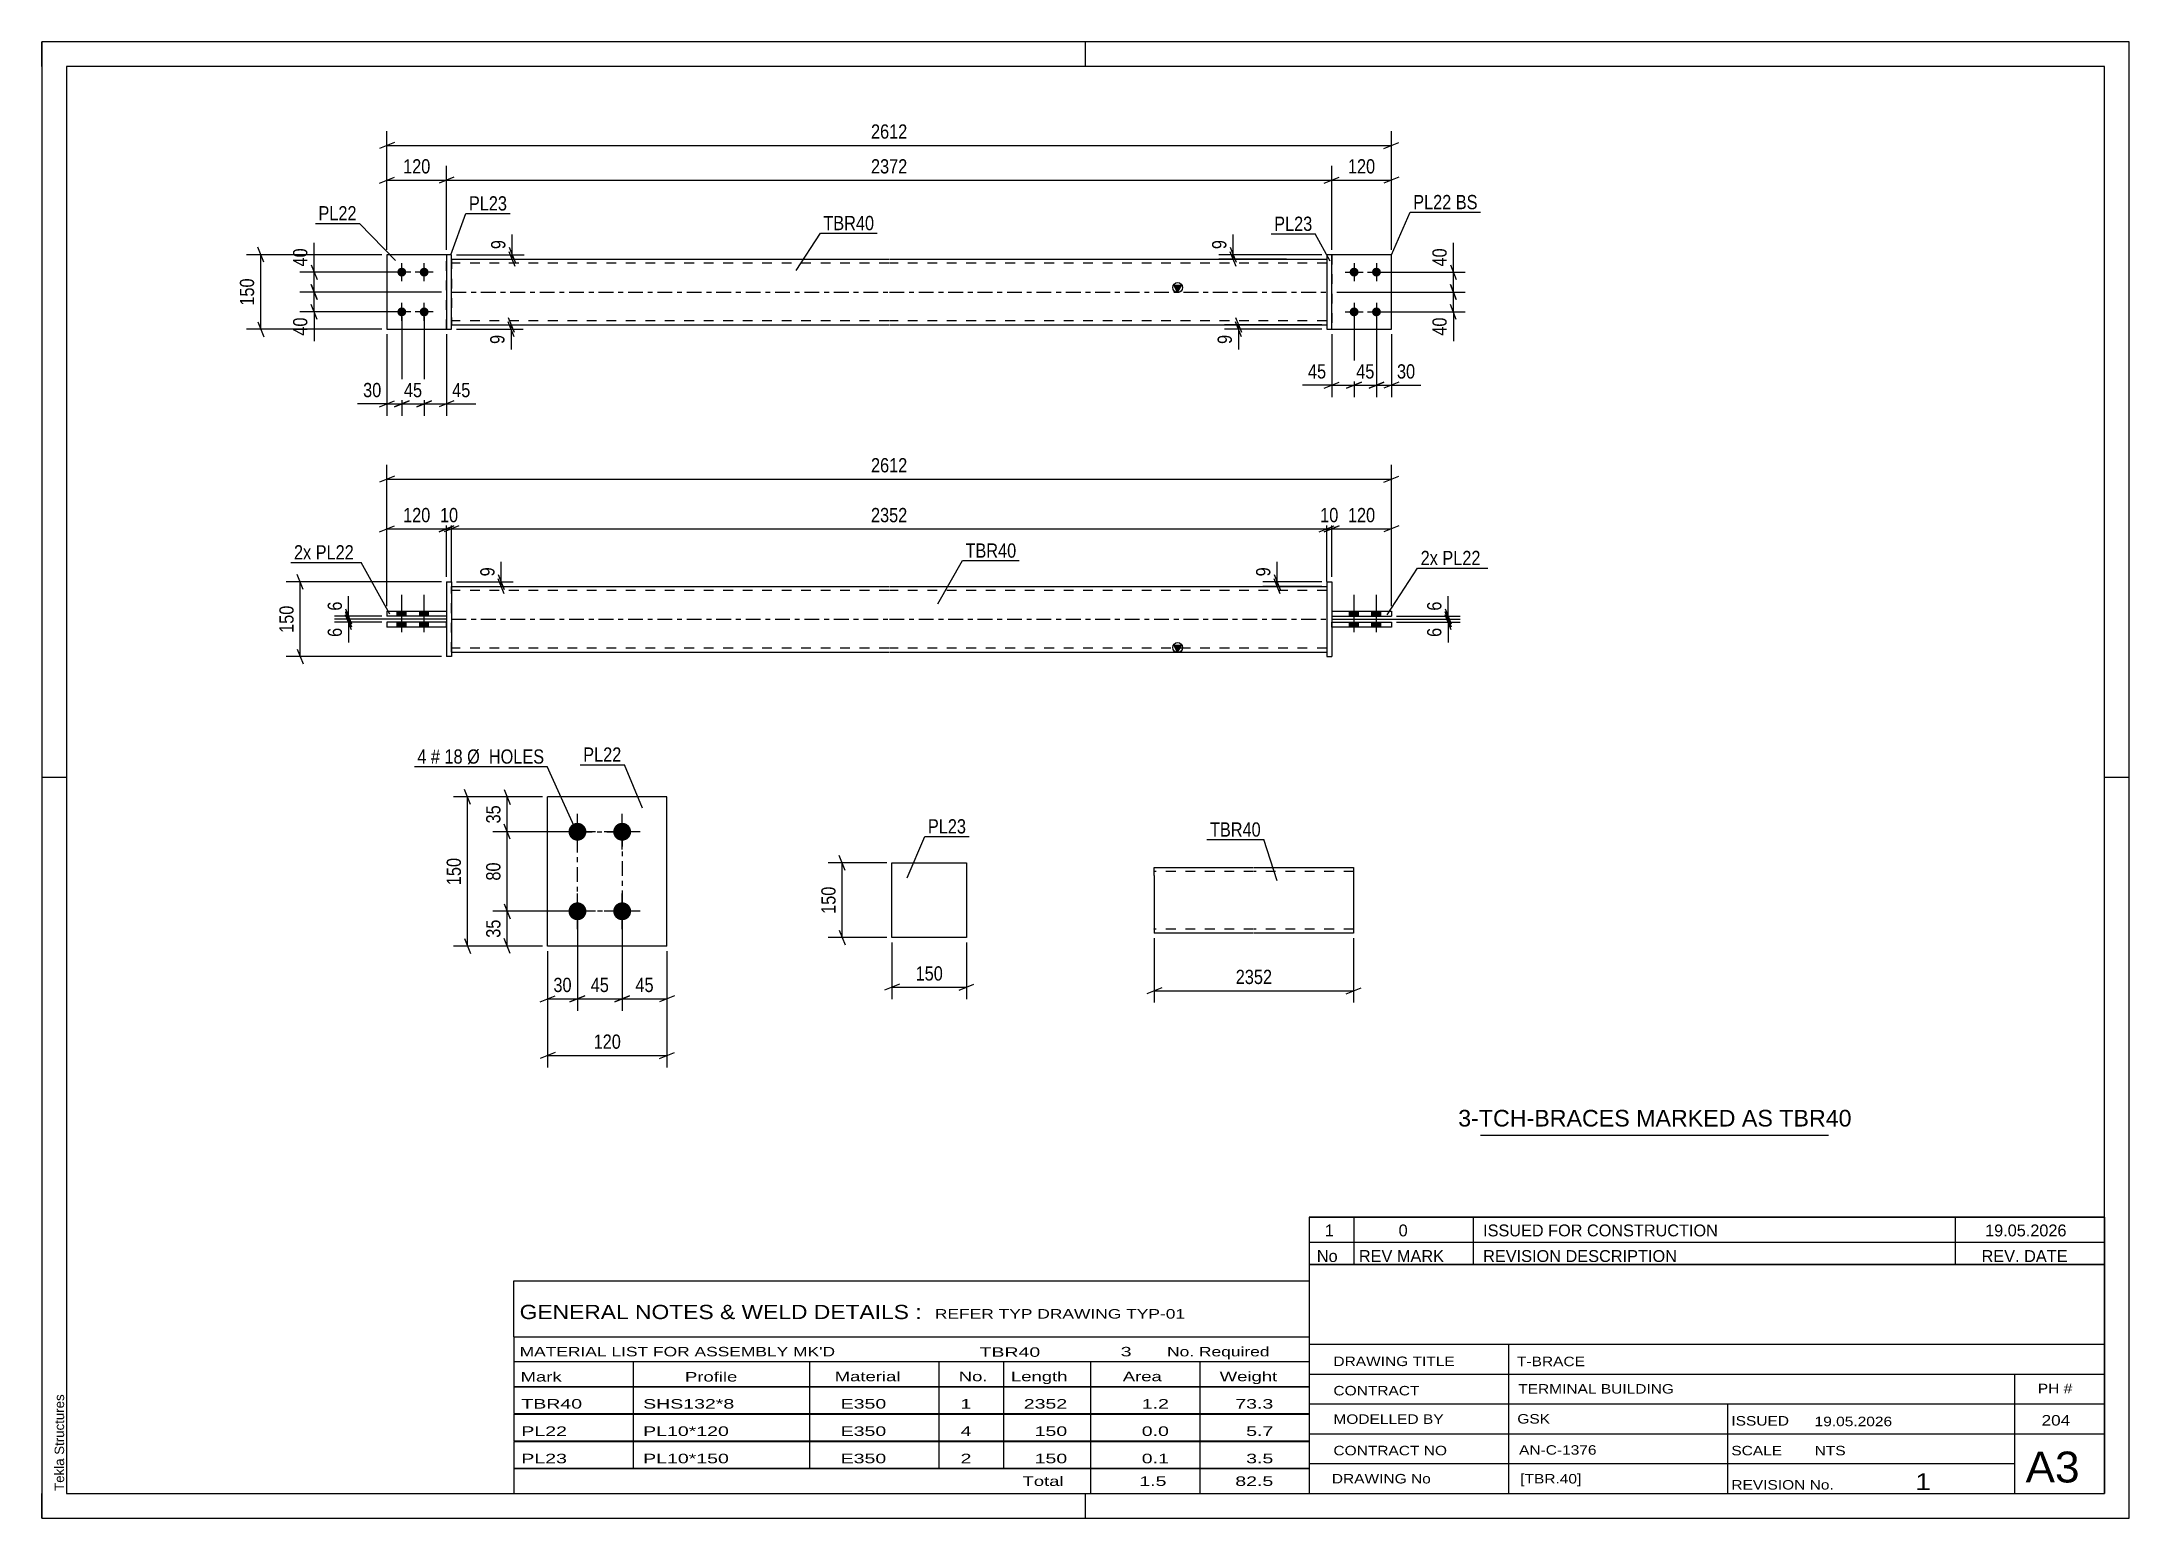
# Paper-space layout 'Layout1' of a CAD drawing. Header units: millimetres. Extents: x 0 to 420, y 0 to 297.
# The model-space entities are those that its viewports show. They can reach past a viewport. Long polylines and large blocks are cut down to what shows.
import ezdxf

# ---------------------------------------------------------------- set-up
doc = ezdxf.new("R2010")
doc.units = ezdxf.units.MM
doc.linetypes.add('DXK_LINE_DOT2', pattern=[3.9198, 1.9599, -1.9599])
doc.linetypes.add('DXK_LINE_DOT3', pattern=[5.9187, 2.979, -0.9799, 0.9799, -0.9799])
doc.layers.add('Viewport layer', color=7, linetype='Continuous', plot=False)
doc.styles.add('Arial', font='arial.ttf', dxfattribs={"height": 0.2})
doc.styles.add('Arial Narrow', font='ARIALN.TTF', dxfattribs={"height": 0.2})

# ---------------------------------------------------------------- blocks, each defined once
blk = doc.blocks.new('Unknown-489683609-1163')
at = {"color": 5, "linetype": 'Continuous'}
for p, q in [((420, 297), (0, 297)), ((0, 297), (0, 0)), ((0, 292), (0, 297)), ((210, 292), (210, 297)), ((420, 0), (420, 297)), ((415, 292), (5, 292)), ((5, 292), (5, 5)), ((415, 5), (415, 292)), ((5, 149), (0, 149)), ((420, 149), (415, 149)), ((0, 0), (0, 5)), ((5, 5), (415, 5)), ((210, 0), (210, 5)), ((0, 0), (420, 0))]:
    blk.add_line(p, q, dxfattribs=at)
at = {"color": 174, "linetype": 'Continuous', "style": 'Arial'}
blk.add_text('Tekla Structures', height=1.9102, rotation=90, dxfattribs=at).set_placement((4.5, 5.5))
blk = doc.blocks.new('Unknown-489683609-3849')
at = {"color": 7, "linetype": 'Continuous'}
for p, q in [((255, 51.05), (255, 5)), ((255, 51.05), (415, 51.05)), ((415, 51), (415, 5)), ((255, 35), (415, 35)), ((295.14, 35), (295.14, 5)), ((255, 29), (415, 29)), ((397, 5.05), (397, 28.9)), ((255, 23), (415, 23)), ((339.14, 23), (339.14, 5)), ((255, 17), (415, 17)), ((255, 11), (397, 11)), ((255, 5), (415, 5))]:
    blk.add_line(p, q, dxfattribs=at)
at = {"color": 7, "style": 'Arial Narrow'}
for s, height, width, p in [('DRAWING TITLE', 1.9089, 1.425378, (259.88, 30.61)), ('T-BRACE', 1.909, 1.425378, (296.81, 30.59)), ('CONTRACT', 1.909, 1.425378, (259.88, 24.71)), ('TERMINAL BUILDING', 1.9089, 1.425378, (297.06, 25.07)), ('MODELLED BY', 1.9089, 1.425378, (259.88, 18.98)), ('GSK', 1.909, 1.425378, (296.88, 19.04)), ('ISSUED', 1.909, 1.425378, (339.94, 18.64)), ('19.05.2026', 1.909, 1.425378, (356.69, 18.52)), ('CONTRACT NO', 1.9089, 1.425378, (259.88, 12.66)), ('AN-C-1376', 1.909, 1.425378, (297.23, 12.78)), ('SCALE', 1.909, 1.425378, (339.94, 12.65)), ('A3', 6.204, 1.25, (399.14, 7.2)), ('DRAWING No', 1.909, 1.425378, (259.56, 7)), ('[TBR.40]', 1.909, 1.425378, (297.46, 6.99)), ('1', 3.34, 1.5, (376.91, 5.68)), ('REVISION No.', 1.9089, 1.425378, (339.94, 5.77))]:
    blk.add_text(s, height=height, dxfattribs=dict(at, width=width)).set_placement(p)
at = {"color": 7, "linetype": 'Continuous', "style": 'Arial Narrow'}
for s, height, width, p in [('PH #', 1.909, 1.43, (401.6, 25.15)), ('204', 2.1, 1.43, (402.37, 18.65)), ('NTS', 1.909, 1.425378, (356.7, 12.65))]:
    blk.add_text(s, height=height, dxfattribs=dict(at, width=width)).set_placement(p)
blk = doc.blocks.new('Unknown-489683609-3850')
at = {"color": 7, "linetype": 'Continuous'}
for p, q in [((95, 47.75), (255, 47.75)), ((95, 36.5), (95, 47.75)), ((255, 47.75), (255, 36.5)), ((95, 36.5), (255, 36.5)), ((95, 36.5), (95, 31.5)), ((255, 36.5), (255, 31.5)), ((95, 31.5), (255, 31.5)), ((95, 31.5), (95, 26.5)), ((119, 31.5), (119, 26.5)), ((154.5, 31.5), (154.5, 26.5)), ((180.5, 31.5), (180.5, 26.5)), ((193.5, 31.5), (193.5, 26.5)), ((211, 31.5), (211, 26.5)), ((233, 31.5), (233, 26.5)), ((255, 31.5), (255, 26.5)), ((95, 26.5), (255, 26.5)), ((95, 26.45), (95, 21.05)), ((95, 26.45), (255, 26.45)), ((119, 26.5), (119, 21)), ((154.5, 26.5), (154.5, 21)), ((180.5, 26.5), (180.5, 21)), ((193.5, 26.5), (193.5, 21)), ((211, 26.5), (211, 21)), ((233, 26.5), (233, 21)), ((255, 26.45), (255, 21.05)), ((95, 21.05), (255, 21.05)), ((119, 21), (119, 15.5)), ((154.5, 21), (154.5, 15.5)), ((180.5, 21), (180.5, 15.5)), ((193.5, 21), (193.5, 15.5)), ((211, 21), (211, 15.5)), ((233, 21), (233, 15.5)), ((95, 20.95), (95, 15.55)), ((95, 20.95), (255, 20.95)), ((255, 20.95), (255, 15.55)), ((95, 15.55), (255, 15.55)), ((95, 15.45), (95, 10.05)), ((95, 15.45), (255, 15.45)), ((119, 15.5), (119, 10)), ((154.5, 15.5), (154.5, 10)), ((180.5, 15.5), (180.5, 10)), ((193.5, 15.5), (193.5, 10)), ((211, 15.5), (211, 10)), ((233, 15.5), (233, 10)), ((255, 15.45), (255, 10.05)), ((95, 10.05), (255, 10.05)), ((95, 10), (255, 10)), ((95, 10), (95, 5)), ((211, 10), (211, 5)), ((233, 10), (233, 5)), ((255, 10), (255, 5)), ((95, 5), (255, 5))]:
    blk.add_line(p, q, dxfattribs=at)
at = {"color": 7, "style": 'Arial Narrow'}
for s, height, width, p in [('GENERAL NOTES & WELD DETAILS :', 2.8633, 1.4, (96.15, 40.06)), ('REFER TYP DRAWING TYP-01', 1.9089, 1.6, (179.7, 40.16)), ("MATERIAL LIST FOR ASSEMBLY MK'D", 1.9089, 1.6, (96.15, 32.56)), ('TBR40', 1.909, 1.794707, (188.68, 32.47)), ('3', 1.91, 1.794707, (217.08, 32.56)), ('No. Required', 1.9089, 1.6, (226.41, 32.56)), ('Mark', 1.909, 1.7, (96.34, 27.5)), ('Profile', 1.909, 1.7, (129.41, 27.5)), ('Material', 1.909, 1.7, (159.54, 27.56)), ('No.', 1.909, 1.7, (184.5, 27.56)), ('Length', 1.909, 1.7, (195, 27.56)), ('Area', 1.909, 1.7, (217.5, 27.56)), ('Weight', 1.909, 1.7, (237, 27.56))]:
    blk.add_text(s, height=height, dxfattribs=dict(at, width=width)).set_placement(p)
at = {"color": 7, "linetype": 'Continuous', "style": 'Arial Narrow'}
for s, height, width, p in [('TBR40', 1.909, 1.794707, (96.5, 22.06)), ('SHS132*8', 1.909, 1.794707, (121, 22.06)), ('E350', 1.909, 1.794707, (160.74, 22.06)), ('1', 1.91, 1.794707, (184.86, 22.06)), ('2352', 1.909, 1.794707, (197.58, 22.06)), ('1.2', 1.909, 1.794707, (221.32, 22.06)), ('73.3', 1.909, 1.794707, (240.14, 22.06)), ('PL22', 1.909, 1.794707, (96.5, 16.56)), ('PL10*120', 1.909, 1.794707, (121, 16.56)), ('E350', 1.909, 1.794707, (160.74, 16.56)), ('4', 1.91, 1.794707, (184.86, 16.56)), ('150', 1.909, 1.794707, (199.77, 16.56)), ('0.0', 1.909, 1.794707, (221.32, 16.56)), ('5.7', 1.909, 1.794707, (242.33, 16.56)), ('PL23', 1.909, 1.794707, (96.5, 11.06)), ('PL10*150', 1.909, 1.794707, (121, 11.06)), ('E350', 1.909, 1.794707, (160.74, 11.06)), ('2', 1.91, 1.794707, (184.86, 11.06)), ('150', 1.909, 1.794707, (199.77, 11.06)), ('0.1', 1.909, 1.794707, (221.32, 11.06)), ('3.5', 1.909, 1.794707, (242.33, 11.06)), ('Total', 1.909, 1.7, (197.33, 6.5)), ('1.5', 1.909, 1.794707, (220.83, 6.5)), ('82.5', 1.909, 1.794707, (240.14, 6.5))]:
    blk.add_text(s, height=height, dxfattribs=dict(at, width=width)).set_placement(p)
blk = doc.blocks.new('Unknown-489683609-3851')
at = {"color": 7, "linetype": 'Continuous'}
for p, q in [((255, 60.55), (415, 60.55)), ((415, 60.55), (255, 60.55)), ((255, 60.55), (255, 55.55)), ((264, 60.55), (264, 55.55)), ((288, 60.55), (288, 55.55)), ((385, 60.55), (385, 55.55)), ((415, 60.55), (415, 55.55)), ((255, 55.55), (415, 55.55)), ((255, 55.55), (255, 51.05)), ((255, 55.55), (415, 55.55)), ((264, 55.55), (264, 51.05)), ((288, 55.55), (288, 51.05)), ((385, 55.55), (385, 51.05)), ((415, 55.55), (415, 51.05)), ((415, 51.05), (255, 51.05))]:
    blk.add_line(p, q, dxfattribs=at)
at = {"color": 7, "linetype": 'Continuous', "style": 'Arial Narrow'}
for s, height, width, p in [('1', 2.39, 1.196471, (258.16, 56.7)), ('0', 2.39, 1.196471, (273, 56.7)), ('ISSUED FOR CONSTRUCTION', 2.3861, 1.196471, (290, 56.7)), ('19.05.2026', 2.386, 1.196471, (391, 56.7)), ('No', 2.386, 1.2, (256.54, 51.55)), ('REV MARK', 2.386, 1.2, (265, 51.55)), ('REVISION DESCRIPTION', 2.3861, 1.2, (290, 51.55)), ('REV. DATE', 2.386, 1.2, (390.28, 51.55))]:
    blk.add_text(s, height=height, dxfattribs=dict(at, width=width)).set_placement(p)
blk = doc.blocks.new('Unknown-489683609-3852')
at = {"color": 7, "linetype": 'Continuous'}
blk.add_line((289.5, 77.05), (359.5, 77.05), dxfattribs=at)
at = {"color": 7, "style": 'Arial'}
blk.add_text('3-TCH-BRACES MARKED AS TBR40', height=3.3428, dxfattribs=at).set_placement((284.99, 78.8))
blk = doc.blocks.new('Part-489683609-1448 - 1400')
at = {"color": 2, "linetype": 'Continuous'}
for p, q in [((81.44, 180.24), (69.44, 180.24)), ((69.44, 180.24), (69.44, 179.24)), ((81.44, 179.24), (69.44, 179.24)), ((81.44, 179.24), (81.44, 180.24))]:
    blk.add_line(p, q, dxfattribs=at)
blk = doc.blocks.new('Part-489683609-1456 - 1400')
at = {"color": 2, "linetype": 'Continuous'}
for p, q in [((259.54, 182.44), (259.54, 181.44)), ((259.54, 182.44), (271.54, 182.44)), ((259.54, 181.44), (271.54, 181.44)), ((271.54, 182.44), (271.54, 181.44))]:
    blk.add_line(p, q, dxfattribs=at)
blk = doc.blocks.new('Part-489683609-1476 - 1400')
at = {"linetype": 'Continuous'}
blk.add_hatch(color=2, dxfattribs=at).paths.add_polyline_path([(228.54, 174.24), (227.74, 175.64), (229.34, 175.64)])
at = {"color": 2, "linetype": 'Continuous'}
for p, q in [((82.44, 187.44), (170.44, 187.44)), ((170.54, 187.44), (258.54, 187.44)), ((82.44, 174.24), (170.44, 174.24)), ((170.54, 174.24), (258.54, 174.24)), ((228.54, 174.24), (227.74, 175.64)), ((227.74, 175.64), (229.34, 175.64)), ((229.34, 175.64), (228.54, 174.24))]:
    blk.add_line(p, q, dxfattribs=at)
at = {"color": 7, "linetype": 'DXK_LINE_DOT2'}
for p, q in [((82.44, 174.24), (82.44, 187.44)), ((170.44, 186.64), (82.44, 186.64)), ((258.54, 186.64), (170.54, 186.64)), ((258.54, 187.44), (258.54, 174.24)), ((170.44, 175.04), (82.44, 175.04)), ((258.54, 175.04), (170.54, 175.04))]:
    blk.add_line(p, q, dxfattribs=at)
at = {"color": 7, "linetype": 'DXK_LINE_DOT3'}
for p, q in [((82.44, 180.84), (170.44, 180.84)), ((170.54, 180.84), (258.54, 180.84))]:
    blk.add_line(p, q, dxfattribs=at)
at = {"color": 2, "linetype": 'Continuous'}
blk.add_circle((228.54, 175.14), 1, dxfattribs=at)
blk = doc.blocks.new('Bolt-489683609-1413 - 1400')
at = {"linetype": 'Continuous'}
for points in [[(71.54, 181.44), (73.34, 181.44), (73.34, 182.44), (71.54, 182.44)], [(71.54, 181.44), (73.34, 181.44), (73.34, 182.44), (71.54, 182.44)], [(76.04, 181.44), (77.84, 181.44), (77.84, 182.44), (76.04, 182.44)], [(76.04, 181.44), (77.84, 181.44), (77.84, 182.44), (76.04, 182.44)], [(71.54, 179.24), (73.34, 179.24), (73.34, 180.24), (71.54, 180.24)], [(71.54, 179.24), (73.34, 179.24), (73.34, 180.24), (71.54, 180.24)], [(76.04, 179.24), (77.84, 179.24), (77.84, 180.24), (76.04, 180.24)], [(76.04, 179.24), (77.84, 179.24), (77.84, 180.24), (76.04, 180.24)]]:
    blk.add_hatch(color=1, dxfattribs=at).paths.add_polyline_path(points)
at = {"color": 1, "linetype": 'Continuous'}
for p, q in [((72.44, 178.24), (72.44, 185.74)), ((72.44, 178.24), (72.44, 185.74)), ((76.94, 178.24), (76.94, 185.74)), ((76.94, 178.24), (76.94, 185.74)), ((71.54, 181.44), (71.54, 182.44)), ((71.54, 181.44), (71.54, 182.44)), ((73.34, 181.44), (73.34, 182.44)), ((73.34, 181.44), (73.34, 182.44)), ((76.04, 181.44), (76.04, 182.44)), ((76.04, 181.44), (76.04, 182.44)), ((77.84, 181.44), (77.84, 182.44)), ((77.84, 181.44), (77.84, 182.44)), ((71.54, 179.24), (71.54, 180.24)), ((71.54, 179.24), (71.54, 180.24)), ((73.34, 179.24), (73.34, 180.24)), ((73.34, 179.24), (73.34, 180.24)), ((76.04, 179.24), (76.04, 180.24)), ((76.04, 179.24), (76.04, 180.24)), ((77.84, 179.24), (77.84, 180.24)), ((77.84, 179.24), (77.84, 180.24))]:
    blk.add_line(p, q, dxfattribs=at)
blk = doc.blocks.new('Bolt-489683609-1414 - 1400')
at = {"linetype": 'Continuous'}
for points in [[(264.94, 182.44), (263.14, 182.44), (263.14, 181.44), (264.94, 181.44)], [(264.94, 182.44), (263.14, 182.44), (263.14, 181.44), (264.94, 181.44)], [(269.44, 182.44), (267.64, 182.44), (267.64, 181.44), (269.44, 181.44)], [(269.44, 182.44), (267.64, 182.44), (267.64, 181.44), (269.44, 181.44)], [(264.94, 180.24), (263.14, 180.24), (263.14, 179.24), (264.94, 179.24)], [(264.94, 180.24), (263.14, 180.24), (263.14, 179.24), (264.94, 179.24)], [(269.44, 180.24), (267.64, 180.24), (267.64, 179.24), (269.44, 179.24)], [(269.44, 180.24), (267.64, 180.24), (267.64, 179.24), (269.44, 179.24)]]:
    blk.add_hatch(color=1, dxfattribs=at).paths.add_polyline_path(points)
at = {"color": 1, "linetype": 'Continuous'}
for p, q in [((264.04, 178.24), (264.04, 185.74)), ((264.04, 178.24), (264.04, 185.74)), ((268.54, 178.24), (268.54, 185.74)), ((268.54, 178.24), (268.54, 185.74)), ((263.14, 181.44), (263.14, 182.44)), ((263.14, 181.44), (263.14, 182.44)), ((264.94, 181.44), (264.94, 182.44)), ((264.94, 181.44), (264.94, 182.44)), ((267.64, 181.44), (267.64, 182.44)), ((267.64, 181.44), (267.64, 182.44)), ((269.44, 181.44), (269.44, 182.44)), ((269.44, 181.44), (269.44, 182.44)), ((263.14, 179.24), (263.14, 180.24)), ((263.14, 179.24), (263.14, 180.24)), ((264.94, 179.24), (264.94, 180.24)), ((264.94, 179.24), (264.94, 180.24)), ((267.64, 179.24), (267.64, 180.24)), ((267.64, 179.24), (267.64, 180.24)), ((269.44, 179.24), (269.44, 180.24)), ((269.44, 179.24), (269.44, 180.24))]:
    blk.add_line(p, q, dxfattribs=at)
blk = doc.blocks.new('Part-489683609-1417 - 1400')
at = {"color": 2, "linetype": 'Continuous'}
for p, q in [((81.44, 188.34), (82.44, 188.34)), ((81.44, 188.34), (81.44, 173.34)), ((82.44, 188.34), (82.44, 173.34)), ((82.44, 173.34), (81.44, 173.34))]:
    blk.add_line(p, q, dxfattribs=at)
blk = doc.blocks.new('Part-489683609-1451 - 1400')
at = {"color": 2, "linetype": 'Continuous'}
for p, q in [((258.54, 188.34), (258.54, 173.34)), ((258.54, 188.34), (259.54, 188.34)), ((259.54, 188.34), (259.54, 173.34)), ((258.54, 173.34), (259.54, 173.34))]:
    blk.add_line(p, q, dxfattribs=at)
blk = doc.blocks.new('Part-489683609-1443 - 1400')
at = {"color": 2, "linetype": 'Continuous'}
for p, q in [((69.44, 182.44), (81.44, 182.44)), ((69.44, 182.44), (69.44, 181.44)), ((81.44, 181.44), (69.44, 181.44)), ((81.44, 182.44), (81.44, 181.44))]:
    blk.add_line(p, q, dxfattribs=at)
blk = doc.blocks.new('Part-489683609-1461 - 1400')
at = {"color": 2, "linetype": 'Continuous'}
for p, q in [((259.54, 179.24), (259.54, 180.24)), ((259.54, 180.24), (271.54, 180.24)), ((271.54, 179.24), (259.54, 179.24)), ((271.54, 180.24), (271.54, 179.24))]:
    blk.add_line(p, q, dxfattribs=at)
blk = doc.blocks.new('Part-489683609-1706 - 1681')
at = {"color": 2, "linetype": 'Continuous'}
for p, q in [((81.44, 254.16), (69.44, 254.16)), ((69.44, 254.16), (69.44, 239.16)), ((69.44, 239.16), (81.44, 239.16))]:
    blk.add_line(p, q, dxfattribs=at)
at = {"color": 7, "linetype": 'DXK_LINE_DOT2'}
blk.add_line((81.44, 239.16), (81.44, 254.16), dxfattribs=at)
blk = doc.blocks.new('Part-489683609-1747 - 1681')
at = {"linetype": 'Continuous'}
blk.add_hatch(color=2, dxfattribs=at).paths.add_polyline_path([(228.54, 246.66), (227.74, 248.06), (229.34, 248.06)])
at = {"color": 2, "linetype": 'Continuous'}
for p, q in [((82.44, 253.26), (170.44, 253.26)), ((170.54, 253.26), (258.54, 253.26)), ((228.54, 246.66), (227.74, 248.06)), ((227.74, 248.06), (229.34, 248.06)), ((229.34, 248.06), (228.54, 246.66)), ((82.44, 240.06), (170.44, 240.06)), ((170.54, 240.06), (258.54, 240.06))]:
    blk.add_line(p, q, dxfattribs=at)
at = {"color": 7, "linetype": 'DXK_LINE_DOT2'}
for p, q in [((82.44, 253.26), (82.44, 240.06)), ((170.44, 252.46), (82.44, 252.46)), ((258.54, 252.46), (170.54, 252.46)), ((258.54, 253.26), (258.54, 240.06)), ((170.44, 240.86), (82.44, 240.86)), ((258.54, 240.86), (170.54, 240.86))]:
    blk.add_line(p, q, dxfattribs=at)
at = {"color": 7, "linetype": 'DXK_LINE_DOT3'}
for p, q in [((82.44, 246.66), (170.44, 246.66)), ((170.54, 246.66), (258.54, 246.66))]:
    blk.add_line(p, q, dxfattribs=at)
at = {"color": 2, "linetype": 'Continuous'}
blk.add_circle((228.54, 247.56), 1, dxfattribs=at)
blk = doc.blocks.new('Part-489683609-1701 - 1681')
at = {"color": 2, "linetype": 'Continuous'}
for p, q in [((82.44, 254.16), (81.44, 254.16)), ((81.44, 254.16), (81.44, 239.16)), ((82.44, 239.16), (82.44, 254.16)), ((81.44, 239.16), (82.44, 239.16))]:
    blk.add_line(p, q, dxfattribs=at)
blk = doc.blocks.new('Bolt-489683609-1685 - 1681')
at = {"linetype": 'Continuous'}
for points in [[(72.44, 249.76, -1), (72.44, 251.56, -1)], [(76.94, 249.76, -1), (76.94, 251.56, -1)], [(72.44, 241.76, -1), (72.44, 243.56, -1)], [(76.94, 241.76, -1), (76.94, 243.56, -1)]]:
    blk.add_hatch(color=1, dxfattribs=at).paths.add_polyline_path(points)
at = {"color": 1, "linetype": 'Continuous'}
for p, q in [((72.44, 248.86), (72.44, 252.46)), ((76.94, 248.86), (76.94, 252.46)), ((74.24, 250.66), (70.64, 250.66)), ((78.74, 250.66), (75.14, 250.66)), ((72.44, 240.86), (72.44, 244.46)), ((76.94, 240.86), (76.94, 244.46)), ((74.24, 242.66), (70.64, 242.66)), ((78.74, 242.66), (75.14, 242.66))]:
    blk.add_line(p, q, dxfattribs=at)
blk = doc.blocks.new('Bolt-489683609-1686 - 1681')
at = {"linetype": 'Continuous'}
for points in [[(264.04, 251.56, -1), (264.04, 249.76, -1)], [(268.54, 251.56, -1), (268.54, 249.76, -1)], [(264.04, 243.56, -1), (264.04, 241.76, -1)], [(268.54, 243.56, -1), (268.54, 241.76, -1)]]:
    blk.add_hatch(color=1, dxfattribs=at).paths.add_polyline_path(points)
at = {"color": 1, "linetype": 'Continuous'}
for p, q in [((264.04, 252.46), (264.04, 248.86)), ((268.54, 252.46), (268.54, 248.86)), ((262.24, 250.66), (265.84, 250.66)), ((266.74, 250.66), (270.34, 250.66)), ((264.04, 244.46), (264.04, 240.86)), ((268.54, 244.46), (268.54, 240.86)), ((262.24, 242.66), (265.84, 242.66)), ((266.74, 242.66), (270.34, 242.66))]:
    blk.add_line(p, q, dxfattribs=at)
blk = doc.blocks.new('Part-489683609-1707 - 1681')
at = {"color": 7, "linetype": 'DXK_LINE_DOT2'}
for p, q in [((81.44, 254.16), (69.44, 254.16)), ((69.44, 254.16), (69.44, 239.16)), ((81.44, 239.16), (81.44, 254.16)), ((69.44, 239.16), (81.44, 239.16))]:
    blk.add_line(p, q, dxfattribs=at)
blk = doc.blocks.new('Part-489683609-1712 - 1681')
at = {"color": 2, "linetype": 'Continuous'}
for p, q in [((258.54, 254.16), (258.54, 239.16)), ((259.54, 254.16), (258.54, 254.16)), ((259.54, 239.16), (259.54, 254.16)), ((258.54, 239.16), (259.54, 239.16))]:
    blk.add_line(p, q, dxfattribs=at)
blk = doc.blocks.new('Part-489683609-1737 - 1681')
at = {"color": 2, "linetype": 'Continuous'}
for p, q in [((271.54, 254.16), (259.54, 254.16)), ((271.54, 239.16), (271.54, 254.16)), ((259.54, 239.16), (271.54, 239.16))]:
    blk.add_line(p, q, dxfattribs=at)
at = {"color": 7, "linetype": 'DXK_LINE_DOT2'}
blk.add_line((259.54, 254.16), (259.54, 239.16), dxfattribs=at)
blk = doc.blocks.new('Part-489683609-1742 - 1681')
at = {"color": 7, "linetype": 'DXK_LINE_DOT2'}
for p, q in [((271.54, 254.16), (259.54, 254.16)), ((259.54, 254.16), (259.54, 239.16)), ((271.54, 239.16), (271.54, 254.16)), ((259.54, 239.16), (271.54, 239.16))]:
    blk.add_line(p, q, dxfattribs=at)
blk = doc.blocks.new('Part-489683609-2300 - 2292')
at = {"color": 2, "linetype": 'Continuous'}
for p, q in [((223.83, 129.31), (223.83, 130.91)), ((223.83, 130.91), (243.83, 130.91)), ((243.93, 130.91), (263.93, 130.91)), ((263.93, 130.91), (263.93, 129.31)), ((223.83, 129.31), (223.83, 117.71)), ((263.93, 129.31), (263.93, 117.71)), ((243.83, 117.71), (223.83, 117.71)), ((263.93, 117.71), (243.93, 117.71))]:
    blk.add_line(p, q, dxfattribs=at)
at = {"color": 7, "linetype": 'DXK_LINE_DOT2'}
for p, q in [((243.83, 130.11), (223.83, 130.11)), ((263.93, 130.11), (243.93, 130.11)), ((223.83, 118.51), (223.83, 118.58)), ((243.83, 118.51), (223.83, 118.51)), ((263.93, 118.51), (243.93, 118.51)), ((263.93, 118.51), (263.93, 118.58))]:
    blk.add_line(p, q, dxfattribs=at)
blk = doc.blocks.new('Bolt-489683609-2108 - 2046')
at = {"linetype": 'Continuous'}
for points in [[(107.78, 136.29, -1), (107.78, 139.89, -1)], [(116.78, 136.29, -1), (116.78, 139.89, -1)], [(107.78, 120.29, -1), (107.78, 123.89, -1)], [(116.78, 120.29, -1), (116.78, 123.89, -1)]]:
    blk.add_hatch(color=1, dxfattribs=at).paths.add_polyline_path(points)
at = {"color": 1, "linetype": 'Continuous'}
for p, q in [((107.78, 134.49), (107.78, 141.69)), ((116.78, 134.49), (116.78, 141.69)), ((111.38, 138.09), (104.18, 138.09)), ((120.38, 138.09), (113.18, 138.09)), ((111.38, 122.09), (104.18, 122.09)), ((107.78, 118.49), (107.78, 125.69)), ((120.38, 122.09), (113.18, 122.09)), ((116.78, 118.49), (116.78, 125.69))]:
    blk.add_line(p, q, dxfattribs=at)
blk = doc.blocks.new('Part-489683609-2113 - 2046')
at = {"color": 2, "linetype": 'Continuous'}
for p, q in [((125.78, 145.09), (101.78, 145.09)), ((101.78, 115.09), (101.78, 145.09)), ((125.78, 115.09), (125.78, 145.09)), ((125.78, 115.09), (101.78, 115.09))]:
    blk.add_line(p, q, dxfattribs=at)
blk = doc.blocks.new('Part-489683609-2273 - 2267')
at = {"color": 2, "linetype": 'Continuous'}
for p, q in [((171.06, 131.81), (186.06, 131.81)), ((171.06, 116.81), (171.06, 131.81)), ((186.06, 131.81), (186.06, 116.81)), ((186.06, 116.81), (171.06, 116.81))]:
    blk.add_line(p, q, dxfattribs=at)
blk = doc.blocks.new('Rectangle-489683609-2253 - 2046')
at = {"color": 1, "linetype": 'DXK_LINE_DOT3'}
blk.add_lwpolyline([(107.78, 138.09), (116.78, 138.09), (116.78, 122.09), (107.78, 122.09), (107.78, 138.09)], close=True, dxfattribs=at)
blk = doc.blocks.new('StraightDimension-489683609-1537 - 1400')
at = {"color": 7, "linetype": 'Continuous'}
for p, q in [((69.44, 183.44), (69.44, 201.86)), ((81.44, 189.34), (81.44, 201.86)), ((67.94, 198.41), (70.94, 199.61)), ((69.44, 199.01), (81.44, 199.01)), ((82.94, 199.61), (79.94, 198.41))]:
    blk.add_line(p, q, dxfattribs=at)
at = {"color": 0}
blk.add_wipeout([(78.79, 199.76), (78.79, 203.96), (72.1, 203.96), (72.1, 199.76)], dxfattribs=at)
at = {"color": 3, "style": 'Arial Narrow'}
blk.add_text('120', height=2.863, dxfattribs=at).set_placement((72.7, 200.36))
blk = doc.blocks.new('StraightDimension-489683609-1602 - 1400')
at = {"color": 7, "linetype": 'Continuous'}
for p, q in [((259.54, 180.84), (285.35, 180.84)), ((282.35, 182.34), (283.55, 179.34)), ((283.55, 178.74), (282.35, 181.74)), ((282.95, 180.24), (282.95, 180.84)), ((272.54, 180.24), (285.35, 180.24))]:
    blk.add_line(p, q, dxfattribs=at)
at = {"color": 0}
blk.add_wipeout([(282.2, 179.71), (278, 179.71), (278, 176.68), (282.2, 176.68)], dxfattribs=at)
at = {"color": 7, "linetype": 'Continuous'}
blk.add_line((282.95, 180.24), (282.95, 176.16), dxfattribs=at)
blk.add_line((282.95, 180.24), (282.95, 176.16), dxfattribs=at)
at = {"color": 3, "style": 'Arial Narrow'}
blk.add_text('6', height=2.86, rotation=90.0002, dxfattribs=at).set_placement((281.6, 177.28))
blk = doc.blocks.new('StraightDimension-489683609-1485 - 1400')
at = {"color": 7, "linetype": 'Continuous'}
for p, q in [((91.84, 189.84), (93.04, 186.84)), ((83.44, 188.34), (94.84, 188.34)), ((83.44, 187.44), (94.84, 187.44)), ((93.04, 185.94), (91.84, 188.94)), ((92.44, 187.44), (92.44, 188.34))]:
    blk.add_line(p, q, dxfattribs=at)
at = {"color": 0}
blk.add_wipeout([(91.69, 191.89), (87.49, 191.89), (87.49, 188.86), (91.69, 188.86)], dxfattribs=at)
at = {"color": 7, "linetype": 'Continuous'}
blk.add_line((92.44, 188.34), (92.44, 192.41), dxfattribs=at)
blk.add_line((92.44, 188.34), (92.44, 192.41), dxfattribs=at)
at = {"color": 3, "style": 'Arial Narrow'}
blk.add_text('9', height=2.86, rotation=90.0002, dxfattribs=at).set_placement((91.09, 189.46))
blk = doc.blocks.new('StraightDimension-489683609-1501 - 1400')
at = {"color": 7, "linetype": 'Continuous'}
for p, q in [((259.54, 189.34), (259.54, 201.86)), ((271.54, 183.44), (271.54, 201.86)), ((258.04, 198.41), (261.04, 199.61)), ((259.54, 199.01), (271.54, 199.01)), ((273.04, 199.61), (270.04, 198.41))]:
    blk.add_line(p, q, dxfattribs=at)
at = {"color": 0}
blk.add_wipeout([(268.89, 199.76), (268.89, 203.96), (262.2, 203.96), (262.2, 199.76)], dxfattribs=at)
at = {"color": 3, "style": 'Arial Narrow'}
blk.add_text('120', height=2.863, dxfattribs=at).set_placement((262.8, 200.36))
blk = doc.blocks.new('StraightDimension-489683609-3413 - 1400')
at = {"color": 7, "linetype": 'Continuous'}
for p, q in [((52.62, 186.84), (51.42, 189.84)), ((80.44, 188.34), (49.17, 188.34)), ((52.02, 173.34), (52.02, 188.34)), ((80.44, 173.34), (49.17, 173.34)), ((51.42, 174.84), (52.62, 171.84))]:
    blk.add_line(p, q, dxfattribs=at)
at = {"color": 0}
blk.add_wipeout([(51.27, 184.18), (47.07, 184.18), (47.07, 177.49), (51.27, 177.49)], dxfattribs=at)
at = {"color": 3, "style": 'Arial Narrow'}
blk.add_text('150', height=2.863, rotation=90.0002, dxfattribs=at).set_placement((50.67, 178.09))
blk = doc.blocks.new('StraightDimension-489683609-1517 - 1400')
at = {"color": 7, "linetype": 'Continuous'}
for p, q in [((82.44, 188.44), (82.44, 201.86)), ((258.54, 188.44), (258.54, 201.86)), ((83.94, 199.61), (80.94, 198.41)), ((82.44, 199.01), (258.54, 199.01)), ((257.04, 198.41), (260.04, 199.61))]:
    blk.add_line(p, q, dxfattribs=at)
at = {"color": 0}
blk.add_wipeout([(174.75, 199.76), (174.75, 203.96), (166.24, 203.96), (166.24, 199.76)], dxfattribs=at)
at = {"color": 3, "style": 'Arial Narrow'}
blk.add_text('2352', height=2.863, dxfattribs=at).set_placement((166.84, 200.36))
blk = doc.blocks.new('StraightDimension-489683609-1527 - 1400')
at = {"color": 7, "linetype": 'Continuous'}
for p, q in [((81.44, 189.34), (81.44, 201.86)), ((82.44, 188.44), (82.44, 201.86)), ((79.94, 198.41), (82.94, 199.61)), ((83.94, 199.61), (80.94, 198.41)), ((81.44, 199.01), (82.44, 199.01))]:
    blk.add_line(p, q, dxfattribs=at)
at = {"color": 0}
blk.add_wipeout([(84.37, 199.76), (84.37, 203.96), (79.52, 203.96), (79.52, 199.76)], dxfattribs=at)
at = {"color": 3, "style": 'Arial Narrow'}
blk.add_text('10', height=2.863, dxfattribs=at).set_placement((80.12, 200.36))
blk = doc.blocks.new('StraightDimension-489683609-1547 - 1400')
at = {"color": 7, "linetype": 'Continuous'}
for p, q in [((258.54, 188.44), (258.54, 201.86)), ((259.54, 189.34), (259.54, 201.86)), ((257.04, 198.41), (260.04, 199.61)), ((261.04, 199.61), (258.04, 198.41)), ((258.54, 199.01), (259.54, 199.01))]:
    blk.add_line(p, q, dxfattribs=at)
at = {"color": 0}
blk.add_wipeout([(261.47, 199.76), (261.47, 203.96), (256.62, 203.96), (256.62, 199.76)], dxfattribs=at)
at = {"color": 3, "style": 'Arial Narrow'}
blk.add_text('10', height=2.863, dxfattribs=at).set_placement((257.22, 200.36))
blk = doc.blocks.new('StraightDimension-489683609-1558 - 1400')
at = {"color": 7, "linetype": 'Continuous'}
for p, q in [((81.44, 180.84), (58.89, 180.84)), ((61.14, 182.34), (62.34, 179.34)), ((62.34, 178.74), (61.14, 181.74)), ((61.74, 180.24), (61.74, 180.84)), ((68.44, 180.24), (58.89, 180.24))]:
    blk.add_line(p, q, dxfattribs=at)
at = {"color": 0}
blk.add_wipeout([(60.99, 179.71), (56.79, 179.71), (56.79, 176.68), (60.99, 176.68)], dxfattribs=at)
at = {"color": 7, "linetype": 'Continuous'}
blk.add_line((61.74, 180.24), (61.74, 176.16), dxfattribs=at)
blk.add_line((61.74, 180.24), (61.74, 176.16), dxfattribs=at)
at = {"color": 3, "style": 'Arial Narrow'}
blk.add_text('6', height=2.86, rotation=90.0002, dxfattribs=at).set_placement((60.39, 177.28))
blk = doc.blocks.new('StraightDimension-489683609-1574 - 1400')
at = {"color": 7, "linetype": 'Continuous'}
for p, q in [((68.44, 181.44), (58.89, 181.44)), ((81.44, 180.84), (58.89, 180.84)), ((61.14, 182.94), (62.34, 179.94)), ((62.34, 179.34), (61.14, 182.34)), ((61.74, 180.84), (61.74, 181.44))]:
    blk.add_line(p, q, dxfattribs=at)
at = {"color": 0}
blk.add_wipeout([(60.99, 184.99), (56.79, 184.99), (56.79, 181.96), (60.99, 181.96)], dxfattribs=at)
at = {"color": 7, "linetype": 'Continuous'}
blk.add_line((61.74, 181.44), (61.74, 185.51), dxfattribs=at)
blk.add_line((61.74, 181.44), (61.74, 185.51), dxfattribs=at)
at = {"color": 3, "style": 'Arial Narrow'}
blk.add_text('6', height=2.86, rotation=90.0002, dxfattribs=at).set_placement((60.39, 182.56))
blk = doc.blocks.new('StraightDimension-489683609-1591 - 1400')
at = {"color": 7, "linetype": 'Continuous'}
for p, q in [((69.44, 183.44), (69.44, 211.88)), ((271.54, 183.44), (271.54, 211.88)), ((70.94, 209.63), (67.94, 208.43)), ((69.44, 209.03), (271.54, 209.03)), ((270.04, 208.43), (273.04, 209.63))]:
    blk.add_line(p, q, dxfattribs=at)
at = {"color": 0}
blk.add_wipeout([(174.75, 209.78), (174.75, 213.98), (166.24, 213.98), (166.24, 209.78)], dxfattribs=at)
at = {"color": 3, "style": 'Arial Narrow'}
blk.add_text('2612', height=2.863, dxfattribs=at).set_placement((166.84, 210.38))
blk = doc.blocks.new('StraightDimension-489683609-1618 - 1400')
at = {"color": 7, "linetype": 'Continuous'}
for p, q in [((259.54, 180.84), (285.35, 180.84)), ((272.54, 181.44), (285.35, 181.44)), ((282.35, 182.94), (283.55, 179.94)), ((283.55, 179.34), (282.35, 182.34)), ((282.95, 180.84), (282.95, 181.44))]:
    blk.add_line(p, q, dxfattribs=at)
at = {"color": 0}
blk.add_wipeout([(282.2, 184.99), (278, 184.99), (278, 181.96), (282.2, 181.96)], dxfattribs=at)
at = {"color": 7, "linetype": 'Continuous'}
blk.add_line((282.95, 181.44), (282.95, 185.51), dxfattribs=at)
blk.add_line((282.95, 181.44), (282.95, 185.51), dxfattribs=at)
at = {"color": 3, "style": 'Arial Narrow'}
blk.add_text('6', height=2.86, rotation=90.0002, dxfattribs=at).set_placement((281.6, 182.56))
blk = doc.blocks.new('StraightDimension-489683609-1635 - 1400')
at = {"color": 7, "linetype": 'Continuous'}
for p, q in [((247.94, 189.84), (249.14, 186.84)), ((257.54, 188.34), (245.69, 188.34)), ((257.54, 187.44), (245.69, 187.44)), ((249.14, 185.94), (247.94, 188.94)), ((248.54, 187.44), (248.54, 188.34))]:
    blk.add_line(p, q, dxfattribs=at)
at = {"color": 0}
blk.add_wipeout([(247.79, 191.89), (243.59, 191.89), (243.59, 188.86), (247.79, 188.86)], dxfattribs=at)
at = {"color": 7, "linetype": 'Continuous'}
blk.add_line((248.54, 188.34), (248.54, 192.41), dxfattribs=at)
blk.add_line((248.54, 188.34), (248.54, 192.41), dxfattribs=at)
at = {"color": 3, "style": 'Arial Narrow'}
blk.add_text('9', height=2.86, rotation=90.0002, dxfattribs=at).set_placement((247.19, 189.46))
blk = doc.blocks.new('StraightDimension-489683609-1857 - 1681')
at = {"color": 7, "linetype": 'Continuous'}
for p, q in [((54.18, 252.16), (55.38, 249.16)), ((71.44, 250.66), (51.93, 250.66)), ((55.38, 245.16), (54.18, 248.16)), ((54.78, 246.66), (54.78, 250.66)), ((80.44, 246.66), (51.93, 246.66))]:
    blk.add_line(p, q, dxfattribs=at)
at = {"color": 0}
blk.add_wipeout([(54.03, 256.04), (49.83, 256.04), (49.83, 251.19), (54.03, 251.19)], dxfattribs=at)
at = {"color": 7, "linetype": 'Continuous'}
blk.add_line((54.78, 250.66), (54.78, 256.57), dxfattribs=at)
blk.add_line((54.78, 250.66), (54.78, 256.57), dxfattribs=at)
at = {"color": 3, "style": 'Arial Narrow'}
blk.add_text('40', height=2.863, rotation=90.0002, dxfattribs=at).set_placement((53.43, 251.79))
blk = doc.blocks.new('StraightDimension-489683609-1750 - 1681')
at = {"color": 7, "linetype": 'Continuous'}
for p, q in [((264.04, 241.66), (264.04, 225.51)), ((259.54, 238.16), (259.54, 225.51)), ((258.04, 227.31), (261.04, 228.51)), ((259.54, 227.91), (264.04, 227.91)), ((265.54, 228.51), (262.54, 227.31))]:
    blk.add_line(p, q, dxfattribs=at)
at = {"color": 0}
blk.add_wipeout([(259.02, 228.66), (259.02, 232.86), (254.16, 232.86), (254.16, 228.66)], dxfattribs=at)
at = {"color": 7, "linetype": 'Continuous'}
blk.add_line((259.54, 227.91), (253.64, 227.91), dxfattribs=at)
blk.add_line((259.54, 227.91), (253.64, 227.91), dxfattribs=at)
at = {"color": 3, "style": 'Arial Narrow'}
blk.add_text('45', height=2.863, dxfattribs=at).set_placement((254.76, 229.26))
blk = doc.blocks.new('StraightDimension-489683609-1772 - 1681')
at = {"color": 7, "linetype": 'Continuous'}
for p, q in [((264.04, 241.66), (264.04, 225.51)), ((268.54, 241.66), (268.54, 225.51)), ((262.54, 227.31), (265.54, 228.51)), ((264.04, 227.91), (268.54, 227.91)), ((270.04, 228.51), (267.04, 227.31))]:
    blk.add_line(p, q, dxfattribs=at)
at = {"color": 0}
blk.add_wipeout([(268.72, 228.66), (268.72, 232.86), (263.87, 232.86), (263.87, 228.66)], dxfattribs=at)
at = {"color": 3, "style": 'Arial Narrow'}
blk.add_text('45', height=2.863, dxfattribs=at).set_placement((264.47, 229.26))
blk = doc.blocks.new('StraightDimension-489683609-1909 - 1681')
at = {"color": 7, "linetype": 'Continuous'}
for p, q in [((76.94, 241.66), (76.94, 221.76)), ((81.44, 238.16), (81.44, 221.76)), ((75.44, 223.56), (78.44, 224.76)), ((76.94, 224.16), (81.44, 224.16)), ((82.94, 224.76), (79.94, 223.56))]:
    blk.add_line(p, q, dxfattribs=at)
at = {"color": 0}
blk.add_wipeout([(86.83, 224.91), (86.83, 229.11), (81.97, 229.11), (81.97, 224.91)], dxfattribs=at)
at = {"color": 7, "linetype": 'Continuous'}
blk.add_line((81.44, 224.16), (87.35, 224.16), dxfattribs=at)
blk.add_line((81.44, 224.16), (87.35, 224.16), dxfattribs=at)
at = {"color": 3, "style": 'Arial Narrow'}
blk.add_text('45', height=2.863, dxfattribs=at).set_placement((82.57, 225.51))
blk = doc.blocks.new('StraightDimension-489683609-1999 - 1681')
at = {"color": 7, "linetype": 'Continuous'}
for p, q in [((258.04, 268.56), (261.04, 269.76)), ((259.54, 255.16), (259.54, 272.01)), ((259.54, 269.16), (271.54, 269.16)), ((273.04, 269.76), (270.04, 268.56)), ((271.54, 255.16), (271.54, 272.01))]:
    blk.add_line(p, q, dxfattribs=at)
at = {"color": 0}
blk.add_wipeout([(268.89, 269.91), (268.89, 274.11), (262.2, 274.11), (262.2, 269.91)], dxfattribs=at)
at = {"color": 3, "style": 'Arial Narrow'}
blk.add_text('120', height=2.863, dxfattribs=at).set_placement((262.8, 270.51))
blk = doc.blocks.new('StraightDimension-489683609-1817 - 1681')
at = {"color": 7, "linetype": 'Continuous'}
for p, q in [((283.41, 252.16), (284.61, 249.16)), ((269.54, 250.66), (286.41, 250.66)), ((284.61, 245.16), (283.41, 248.16)), ((284.01, 246.66), (284.01, 250.66)), ((260.54, 246.66), (286.41, 246.66))]:
    blk.add_line(p, q, dxfattribs=at)
at = {"color": 0}
blk.add_wipeout([(283.26, 256.04), (279.06, 256.04), (279.06, 251.19), (283.26, 251.19)], dxfattribs=at)
at = {"color": 7, "linetype": 'Continuous'}
blk.add_line((284.01, 250.66), (284.01, 256.57), dxfattribs=at)
blk.add_line((284.01, 250.66), (284.01, 256.57), dxfattribs=at)
at = {"color": 3, "style": 'Arial Narrow'}
blk.add_text('40', height=2.863, rotation=90.0002, dxfattribs=at).set_placement((282.66, 251.79))
blk = doc.blocks.new('StraightDimension-489683609-1788 - 1681')
at = {"color": 7, "linetype": 'Continuous'}
for p, q in [((268.54, 241.66), (268.54, 225.51)), ((271.54, 238.16), (271.54, 225.51)), ((267.04, 227.31), (270.04, 228.51)), ((268.54, 227.91), (271.54, 227.91)), ((273.04, 228.51), (270.04, 227.31))]:
    blk.add_line(p, q, dxfattribs=at)
at = {"color": 0}
blk.add_wipeout([(276.93, 228.66), (276.93, 232.86), (272.07, 232.86), (272.07, 228.66)], dxfattribs=at)
at = {"color": 7, "linetype": 'Continuous'}
blk.add_line((271.54, 227.91), (277.45, 227.91), dxfattribs=at)
blk.add_line((271.54, 227.91), (277.45, 227.91), dxfattribs=at)
at = {"color": 3, "style": 'Arial Narrow'}
blk.add_text('30', height=2.863, dxfattribs=at).set_placement((272.67, 229.26))
blk = doc.blocks.new('StraightDimension-489683609-1808 - 1681')
at = {"color": 7, "linetype": 'Continuous'}
for p, q in [((283.41, 248.16), (284.61, 245.16)), ((260.54, 246.66), (286.41, 246.66)), ((284.61, 241.16), (283.41, 244.16)), ((284.01, 242.66), (284.01, 246.66)), ((269.54, 242.66), (286.41, 242.66))]:
    blk.add_line(p, q, dxfattribs=at)
at = {"color": 0}
blk.add_wipeout([(283.26, 242.14), (279.06, 242.14), (279.06, 237.28), (283.26, 237.28)], dxfattribs=at)
at = {"color": 7, "linetype": 'Continuous'}
blk.add_line((284.01, 242.66), (284.01, 236.76), dxfattribs=at)
blk.add_line((284.01, 242.66), (284.01, 236.76), dxfattribs=at)
at = {"color": 3, "style": 'Arial Narrow'}
blk.add_text('40', height=2.863, rotation=90.0002, dxfattribs=at).set_placement((282.66, 237.88))
blk = doc.blocks.new('StraightDimension-489683609-1827 - 1681')
at = {"color": 7, "linetype": 'Continuous'}
for p, q in [((83.44, 254.16), (97.03, 254.16)), ((88.92, 253.26), (97.03, 253.26)), ((94.03, 255.66), (95.23, 252.66)), ((95.23, 251.76), (94.03, 254.76)), ((94.63, 253.26), (94.63, 254.16))]:
    blk.add_line(p, q, dxfattribs=at)
at = {"color": 0}
blk.add_wipeout([(93.88, 257.72), (89.68, 257.72), (89.68, 254.69), (93.88, 254.69)], dxfattribs=at)
at = {"color": 7, "linetype": 'Continuous'}
blk.add_line((94.63, 254.16), (94.63, 258.24), dxfattribs=at)
blk.add_line((94.63, 254.16), (94.63, 258.24), dxfattribs=at)
at = {"color": 3, "style": 'Arial Narrow'}
blk.add_text('9', height=2.86, rotation=90.0002, dxfattribs=at).set_placement((93.28, 255.29))
blk = doc.blocks.new('StraightDimension-489683609-1848 - 1681')
at = {"color": 7, "linetype": 'Continuous'}
for p, q in [((54.18, 248.16), (55.38, 245.16)), ((80.44, 246.66), (51.93, 246.66)), ((55.38, 241.16), (54.18, 244.16)), ((54.78, 242.66), (54.78, 246.66)), ((71.44, 242.66), (51.93, 242.66))]:
    blk.add_line(p, q, dxfattribs=at)
at = {"color": 0}
blk.add_wipeout([(54.03, 242.14), (49.83, 242.14), (49.83, 237.28), (54.03, 237.28)], dxfattribs=at)
at = {"color": 7, "linetype": 'Continuous'}
blk.add_line((54.78, 242.66), (54.78, 236.76), dxfattribs=at)
blk.add_line((54.78, 242.66), (54.78, 236.76), dxfattribs=at)
at = {"color": 3, "style": 'Arial Narrow'}
blk.add_text('40', height=2.863, rotation=90.0002, dxfattribs=at).set_placement((53.43, 237.88))
blk = doc.blocks.new('StraightDimension-489683609-1867 - 1681')
at = {"color": 7, "linetype": 'Continuous'}
for p, q in [((85.18, 240.06), (96.84, 240.06)), ((93.84, 241.56), (95.04, 238.56)), ((95.04, 237.66), (93.84, 240.66)), ((94.44, 239.16), (94.44, 240.06)), ((83.44, 239.16), (96.84, 239.16))]:
    blk.add_line(p, q, dxfattribs=at)
at = {"color": 0}
blk.add_wipeout([(93.69, 238.64), (89.49, 238.64), (89.49, 235.61), (93.69, 235.61)], dxfattribs=at)
at = {"color": 7, "linetype": 'Continuous'}
blk.add_line((94.44, 239.16), (94.44, 235.08), dxfattribs=at)
blk.add_line((94.44, 239.16), (94.44, 235.08), dxfattribs=at)
at = {"color": 3, "style": 'Arial Narrow'}
blk.add_text('9', height=2.86, rotation=90.0002, dxfattribs=at).set_placement((93.09, 236.21))
blk = doc.blocks.new('StraightDimension-489683609-1874 - 1681')
at = {"color": 7, "linetype": 'Continuous'}
for p, q in [((72.44, 241.66), (72.44, 221.76)), ((69.44, 238.16), (69.44, 221.76)), ((67.94, 223.56), (70.94, 224.76)), ((69.44, 224.16), (72.44, 224.16)), ((73.94, 224.76), (70.94, 223.56))]:
    blk.add_line(p, q, dxfattribs=at)
at = {"color": 0}
blk.add_wipeout([(68.92, 224.91), (68.92, 229.11), (64.06, 229.11), (64.06, 224.91)], dxfattribs=at)
at = {"color": 7, "linetype": 'Continuous'}
blk.add_line((69.44, 224.16), (63.54, 224.16), dxfattribs=at)
blk.add_line((69.44, 224.16), (63.54, 224.16), dxfattribs=at)
at = {"color": 3, "style": 'Arial Narrow'}
blk.add_text('30', height=2.863, dxfattribs=at).set_placement((64.66, 225.51))
blk = doc.blocks.new('StraightDimension-489683609-1893 - 1681')
at = {"color": 7, "linetype": 'Continuous'}
for p, q in [((72.44, 241.66), (72.44, 221.76)), ((76.94, 241.66), (76.94, 221.76)), ((70.94, 223.56), (73.94, 224.76)), ((72.44, 224.16), (76.94, 224.16)), ((78.44, 224.76), (75.44, 223.56))]:
    blk.add_line(p, q, dxfattribs=at)
at = {"color": 0}
blk.add_wipeout([(77.12, 224.91), (77.12, 229.11), (72.27, 229.11), (72.27, 224.91)], dxfattribs=at)
at = {"color": 3, "style": 'Arial Narrow'}
blk.add_text('45', height=2.863, dxfattribs=at).set_placement((72.87, 225.51))
blk = doc.blocks.new('StraightDimension-489683609-1932 - 1681')
at = {"color": 7, "linetype": 'Continuous'}
for p, q in [((69.44, 255.16), (69.44, 279.01)), ((271.54, 255.16), (271.54, 279.01)), ((70.94, 276.76), (67.94, 275.56)), ((69.44, 276.16), (271.54, 276.16)), ((270.04, 275.56), (273.04, 276.76))]:
    blk.add_line(p, q, dxfattribs=at)
at = {"color": 0}
blk.add_wipeout([(174.75, 276.91), (174.75, 281.11), (166.24, 281.11), (166.24, 276.91)], dxfattribs=at)
at = {"color": 3, "style": 'Arial Narrow'}
blk.add_text('2612', height=2.863, dxfattribs=at).set_placement((166.84, 277.51))
blk = doc.blocks.new('StraightDimension-489683609-2723 - 1681')
at = {"color": 7, "linetype": 'Continuous'}
for p, q in [((257.54, 240.06), (237.94, 240.06)), ((240.19, 241.56), (241.39, 238.56)), ((241.39, 237.66), (240.19, 240.66)), ((240.79, 239.16), (240.79, 240.06)), ((257.54, 239.16), (237.94, 239.16))]:
    blk.add_line(p, q, dxfattribs=at)
at = {"color": 0}
blk.add_wipeout([(240.04, 238.64), (235.84, 238.64), (235.84, 235.61), (240.04, 235.61)], dxfattribs=at)
at = {"color": 7, "linetype": 'Continuous'}
blk.add_line((240.79, 239.16), (240.79, 235.08), dxfattribs=at)
blk.add_line((240.79, 239.16), (240.79, 235.08), dxfattribs=at)
at = {"color": 3, "style": 'Arial Narrow'}
blk.add_text('9', height=2.86, rotation=90.0002, dxfattribs=at).set_placement((239.44, 236.21))
blk = doc.blocks.new('StraightDimension-489683609-1952 - 1681')
at = {"color": 7, "linetype": 'Continuous'}
for p, q in [((67.94, 268.56), (70.94, 269.76)), ((69.44, 255.16), (69.44, 272.01)), ((69.44, 269.16), (81.44, 269.16)), ((82.94, 269.76), (79.94, 268.56)), ((81.44, 255.16), (81.44, 272.01))]:
    blk.add_line(p, q, dxfattribs=at)
at = {"color": 0}
blk.add_wipeout([(78.79, 269.91), (78.79, 274.11), (72.1, 274.11), (72.1, 269.91)], dxfattribs=at)
at = {"color": 3, "style": 'Arial Narrow'}
blk.add_text('120', height=2.863, dxfattribs=at).set_placement((72.7, 270.51))
blk = doc.blocks.new('StraightDimension-489683609-1974 - 1681')
at = {"color": 7, "linetype": 'Continuous'}
for p, q in [((82.94, 269.76), (79.94, 268.56)), ((81.44, 255.16), (81.44, 272.01)), ((81.44, 269.16), (259.54, 269.16)), ((258.04, 268.56), (261.04, 269.76)), ((259.54, 255.16), (259.54, 272.01))]:
    blk.add_line(p, q, dxfattribs=at)
at = {"color": 0}
blk.add_wipeout([(174.75, 269.91), (174.75, 274.11), (166.24, 274.11), (166.24, 269.91)], dxfattribs=at)
at = {"color": 3, "style": 'Arial Narrow'}
blk.add_text('2372', height=2.863, dxfattribs=at).set_placement((166.84, 270.51))
blk = doc.blocks.new('StraightDimension-489683609-2716 - 1681')
at = {"color": 7, "linetype": 'Continuous'}
for p, q in [((257.54, 254.16), (236.84, 254.16)), ((250.43, 253.26), (236.84, 253.26)), ((239.09, 255.66), (240.29, 252.66)), ((240.29, 251.76), (239.09, 254.76)), ((239.69, 253.26), (239.69, 254.16))]:
    blk.add_line(p, q, dxfattribs=at)
at = {"color": 0}
blk.add_wipeout([(238.94, 257.72), (234.74, 257.72), (234.74, 254.69), (238.94, 254.69)], dxfattribs=at)
at = {"color": 7, "linetype": 'Continuous'}
blk.add_line((239.69, 254.16), (239.69, 258.24), dxfattribs=at)
blk.add_line((239.69, 254.16), (239.69, 258.24), dxfattribs=at)
at = {"color": 3, "style": 'Arial Narrow'}
blk.add_text('9', height=2.86, rotation=90.0002, dxfattribs=at).set_placement((238.34, 255.29))
blk = doc.blocks.new('StraightDimension-489683609-3393 - 1681')
at = {"color": 7, "linetype": 'Continuous'}
for p, q in [((68.44, 254.16), (41.22, 254.16)), ((44.67, 252.66), (43.47, 255.66)), ((44.07, 239.16), (44.07, 254.16)), ((43.47, 240.66), (44.67, 237.66)), ((68.44, 239.16), (41.22, 239.16))]:
    blk.add_line(p, q, dxfattribs=at)
at = {"color": 0}
blk.add_wipeout([(43.32, 250.01), (39.12, 250.01), (39.12, 243.32), (43.32, 243.32)], dxfattribs=at)
at = {"color": 3, "style": 'Arial Narrow'}
blk.add_text('150', height=2.863, rotation=90.0002, dxfattribs=at).set_placement((42.72, 243.92))
blk = doc.blocks.new('StraightDimension-489683609-2304 - 2292')
at = {"color": 7, "linetype": 'Continuous'}
for p, q in [((223.83, 116.71), (223.83, 103.71)), ((263.93, 116.71), (263.93, 103.71)), ((225.33, 106.71), (222.33, 105.51)), ((223.83, 106.11), (263.93, 106.11)), ((262.43, 105.51), (265.43, 106.71))]:
    blk.add_line(p, q, dxfattribs=at)
at = {"color": 0}
blk.add_wipeout([(248.14, 106.86), (248.14, 111.06), (239.63, 111.06), (239.63, 106.86)], dxfattribs=at)
at = {"color": 3, "style": 'Arial Narrow'}
blk.add_text('2352', height=2.863, dxfattribs=at).set_placement((240.23, 107.46))
blk = doc.blocks.new('StraightDimension-489683609-2155 - 2046')
at = {"color": 7, "linetype": 'Continuous'}
for p, q in [((100.78, 145.09), (90.78, 145.09)), ((93.03, 146.59), (94.23, 143.59)), ((93.63, 138.09), (93.63, 145.09)), ((94.23, 136.59), (93.03, 139.59)), ((106.78, 138.09), (90.78, 138.09))]:
    blk.add_line(p, q, dxfattribs=at)
at = {"color": 0}
blk.add_wipeout([(92.88, 144.02), (88.68, 144.02), (88.68, 139.16), (92.88, 139.16)], dxfattribs=at)
at = {"color": 3, "style": 'Arial Narrow'}
blk.add_text('35', height=2.863, rotation=90.0002, dxfattribs=at).set_placement((92.28, 139.76))
blk = doc.blocks.new('StraightDimension-489683609-2115 - 2046')
at = {"color": 7, "linetype": 'Continuous'}
for p, q in [((101.78, 114.09), (101.78, 90.69)), ((125.78, 114.09), (125.78, 90.69)), ((103.28, 93.69), (100.28, 92.49)), ((101.78, 93.09), (125.78, 93.09)), ((124.28, 92.49), (127.28, 93.69))]:
    blk.add_line(p, q, dxfattribs=at)
at = {"color": 0}
blk.add_wipeout([(117.12, 93.84), (117.12, 98.04), (110.44, 98.04), (110.44, 93.84)], dxfattribs=at)
at = {"color": 3, "style": 'Arial Narrow'}
blk.add_text('120', height=2.863, dxfattribs=at).set_placement((111.04, 94.44))
blk = doc.blocks.new('StraightDimension-489683609-2138 - 2046')
at = {"color": 7, "linetype": 'Continuous'}
for p, q in [((106.78, 122.09), (90.78, 122.09)), ((93.03, 123.59), (94.23, 120.59)), ((93.63, 115.09), (93.63, 122.09)), ((100.78, 115.09), (90.78, 115.09)), ((94.23, 113.59), (93.03, 116.59))]:
    blk.add_line(p, q, dxfattribs=at)
at = {"color": 0}
blk.add_wipeout([(92.88, 121.02), (88.68, 121.02), (88.68, 116.16), (92.88, 116.16)], dxfattribs=at)
at = {"color": 3, "style": 'Arial Narrow'}
blk.add_text('35', height=2.863, rotation=90.0002, dxfattribs=at).set_placement((92.28, 116.76))
blk = doc.blocks.new('StraightDimension-489683609-2171 - 2046')
at = {"color": 7, "linetype": 'Continuous'}
for p, q in [((94.23, 136.59), (93.03, 139.59)), ((106.78, 138.09), (90.78, 138.09)), ((93.63, 122.09), (93.63, 138.09)), ((106.78, 122.09), (90.78, 122.09)), ((93.03, 123.59), (94.23, 120.59))]:
    blk.add_line(p, q, dxfattribs=at)
at = {"color": 0}
blk.add_wipeout([(92.88, 132.52), (88.68, 132.52), (88.68, 127.66), (92.88, 127.66)], dxfattribs=at)
at = {"color": 3, "style": 'Arial Narrow'}
blk.add_text('80', height=2.863, rotation=90.0002, dxfattribs=at).set_placement((92.28, 128.26))
blk = doc.blocks.new('StraightDimension-489683609-2185 - 2046')
at = {"color": 7, "linetype": 'Continuous'}
for p, q in [((100.78, 145.09), (82.83, 145.09)), ((86.28, 143.59), (85.08, 146.59)), ((85.68, 115.09), (85.68, 145.09)), ((100.78, 115.09), (82.83, 115.09)), ((85.08, 116.59), (86.28, 113.59))]:
    blk.add_line(p, q, dxfattribs=at)
at = {"color": 0}
blk.add_wipeout([(84.93, 133.43), (80.73, 133.43), (80.73, 126.75), (84.93, 126.75)], dxfattribs=at)
at = {"color": 3, "style": 'Arial Narrow'}
blk.add_text('150', height=2.863, rotation=90.0002, dxfattribs=at).set_placement((84.33, 127.35))
blk = doc.blocks.new('StraightDimension-489683609-2205 - 2046')
at = {"color": 7, "linetype": 'Continuous'}
for p, q in [((107.78, 121.09), (107.78, 102.1)), ((101.78, 114.09), (101.78, 102.1)), ((100.28, 103.9), (103.28, 105.1)), ((109.28, 105.1), (106.28, 103.9)), ((101.78, 104.5), (107.78, 104.5))]:
    blk.add_line(p, q, dxfattribs=at)
at = {"color": 0}
blk.add_wipeout([(107.21, 105.25), (107.21, 109.45), (102.35, 109.45), (102.35, 105.25)], dxfattribs=at)
at = {"color": 3, "style": 'Arial Narrow'}
blk.add_text('30', height=2.863, dxfattribs=at).set_placement((102.95, 105.85))
blk = doc.blocks.new('StraightDimension-489683609-2221 - 2046')
at = {"color": 7, "linetype": 'Continuous'}
for p, q in [((116.78, 121.09), (116.78, 102.1)), ((125.78, 114.09), (125.78, 102.1)), ((115.28, 103.9), (118.28, 105.1)), ((127.28, 105.1), (124.28, 103.9)), ((116.78, 104.5), (125.78, 104.5))]:
    blk.add_line(p, q, dxfattribs=at)
at = {"color": 0}
blk.add_wipeout([(123.71, 105.25), (123.71, 109.45), (118.85, 109.45), (118.85, 105.25)], dxfattribs=at)
at = {"color": 3, "style": 'Arial Narrow'}
blk.add_text('45', height=2.863, dxfattribs=at).set_placement((119.45, 105.85))
blk = doc.blocks.new('StraightDimension-489683609-2240 - 2046')
at = {"color": 7, "linetype": 'Continuous'}
for p, q in [((107.78, 121.09), (107.78, 102.1)), ((116.78, 121.09), (116.78, 102.1)), ((106.28, 103.9), (109.28, 105.1)), ((118.28, 105.1), (115.28, 103.9)), ((107.78, 104.5), (116.78, 104.5))]:
    blk.add_line(p, q, dxfattribs=at)
at = {"color": 0}
blk.add_wipeout([(114.71, 105.25), (114.71, 109.45), (109.85, 109.45), (109.85, 105.25)], dxfattribs=at)
at = {"color": 3, "style": 'Arial Narrow'}
blk.add_text('45', height=2.863, dxfattribs=at).set_placement((110.45, 105.85))
blk = doc.blocks.new('StraightDimension-489683609-2275 - 2267')
at = {"color": 7, "linetype": 'Continuous'}
for p, q in [((170.06, 131.81), (158.21, 131.81)), ((161.66, 130.31), (160.46, 133.31)), ((161.06, 116.81), (161.06, 131.81)), ((160.46, 118.31), (161.66, 115.31)), ((170.06, 116.81), (158.21, 116.81))]:
    blk.add_line(p, q, dxfattribs=at)
at = {"color": 0}
blk.add_wipeout([(160.31, 127.66), (156.11, 127.66), (156.11, 120.97), (160.31, 120.97)], dxfattribs=at)
at = {"color": 3, "style": 'Arial Narrow'}
blk.add_text('150', height=2.863, rotation=90.0002, dxfattribs=at).set_placement((159.71, 121.57))
blk = doc.blocks.new('StraightDimension-489683609-2284 - 2267')
at = {"color": 7, "linetype": 'Continuous'}
for p, q in [((171.06, 115.81), (171.06, 104.41)), ((186.06, 115.81), (186.06, 104.41)), ((172.56, 107.41), (169.56, 106.21)), ((171.06, 106.81), (186.06, 106.81)), ((184.56, 106.21), (187.56, 107.41))]:
    blk.add_line(p, q, dxfattribs=at)
at = {"color": 0}
blk.add_wipeout([(181.91, 107.56), (181.91, 111.76), (175.22, 111.76), (175.22, 107.56)], dxfattribs=at)
at = {"color": 3, "style": 'Arial Narrow'}
blk.add_text('150', height=2.863, dxfattribs=at).set_placement((175.82, 108.16))
blk = doc.blocks.new('Mark-489683609-1472 - 1400')
at = {"color": 0}
blk.add_wipeout([(196.08, 193.22), (196.08, 196.22), (185.85, 196.22), (185.85, 193.22)], dxfattribs=at)
blk.add_wipeout([(196.08, 193.22), (196.08, 196.22), (185.85, 196.22), (185.85, 193.22)], dxfattribs=at)
at = {"color": 30, "linetype": 'Continuous'}
for p, q in [((180.26, 183.94), (185.25, 192.62)), ((185.25, 192.62), (196.68, 192.62))]:
    blk.add_line(p, q, dxfattribs=at)
at = {"color": 3, "style": 'Arial Narrow'}
blk.add_text('TBR40', height=2.863, dxfattribs=at).set_placement((185.85, 193.22))
blk = doc.blocks.new('MarkSet-489683609-1666 - 1400')
at = {"color": 0}
blk.add_wipeout([(54.21, 192.87), (54.21, 195.87), (50.74, 195.87), (50.74, 192.87)], dxfattribs=at)
blk.add_wipeout([(54.21, 192.87), (54.21, 195.87), (50.74, 195.87), (50.74, 192.87)], dxfattribs=at)
blk.add_wipeout([(62.79, 192.87), (62.79, 195.87), (55.11, 195.87), (55.11, 192.87)], dxfattribs=at)
blk.add_wipeout([(62.79, 192.87), (62.79, 195.87), (55.11, 195.87), (55.11, 192.87)], dxfattribs=at)
at = {"color": 30, "linetype": 'Continuous'}
for p in [(50.14, 192.27), (70, 181.87)]:
    blk.add_line(p, (64.29, 192.27), dxfattribs=at)
at = {"color": 3, "style": 'Arial Narrow'}
for s, p in [('2x', (50.74, 192.87)), ('PL22', (55.11, 192.87))]:
    blk.add_text(s, height=2.863, dxfattribs=at).set_placement(p)
blk = doc.blocks.new('MarkSet-489683609-1672 - 1400')
at = {"color": 0}
blk.add_wipeout([(280.9, 191.73), (280.9, 194.73), (277.43, 194.73), (277.43, 191.73)], dxfattribs=at)
blk.add_wipeout([(280.9, 191.73), (280.9, 194.73), (277.43, 194.73), (277.43, 191.73)], dxfattribs=at)
at = {"color": 30, "linetype": 'Continuous'}
blk.add_line((270.7, 181.71), (276.83, 191.13), dxfattribs=at)
at = {"color": 0}
blk.add_wipeout([(289.48, 191.73), (289.48, 194.73), (281.8, 194.73), (281.8, 191.73)], dxfattribs=at)
blk.add_wipeout([(289.48, 191.73), (289.48, 194.73), (281.8, 194.73), (281.8, 191.73)], dxfattribs=at)
at = {"color": 30, "linetype": 'Continuous'}
blk.add_line((276.83, 191.13), (290.98, 191.13), dxfattribs=at)
at = {"color": 3, "style": 'Arial Narrow'}
for s, p in [('2x', (277.43, 191.73)), ('PL22', (281.8, 191.73))]:
    blk.add_text(s, height=2.863, dxfattribs=at).set_placement(p)
blk = doc.blocks.new('Mark-489683609-1702 - 1681')
at = {"color": 0}
blk.add_wipeout([(63.35, 261.07), (63.35, 264.07), (55.67, 264.07), (55.67, 261.07)], dxfattribs=at)
blk.add_wipeout([(63.35, 261.07), (63.35, 264.07), (55.67, 264.07), (55.67, 261.07)], dxfattribs=at)
at = {"color": 30, "linetype": 'Continuous'}
for p in [(55.07, 260.47), (71.17, 252.99)]:
    blk.add_line(p, (63.95, 260.47), dxfattribs=at)
at = {"color": 3, "style": 'Arial Narrow'}
blk.add_text('PL22', height=2.863, dxfattribs=at).set_placement((55.67, 261.07))
blk = doc.blocks.new('Mark-489683609-1697 - 1681')
at = {"color": 0}
blk.add_wipeout([(93.62, 263.06), (93.62, 266.06), (85.94, 266.06), (85.94, 263.06)], dxfattribs=at)
blk.add_wipeout([(93.62, 263.06), (93.62, 266.06), (85.94, 266.06), (85.94, 263.06)], dxfattribs=at)
at = {"color": 30, "linetype": 'Continuous'}
for p, q in [((82.31, 254.16), (85.34, 262.46)), ((85.34, 262.46), (94.22, 262.46))]:
    blk.add_line(p, q, dxfattribs=at)
at = {"color": 3, "style": 'Arial Narrow'}
blk.add_text('PL23', height=2.863, dxfattribs=at).set_placement((85.94, 263.06))
blk = doc.blocks.new('Mark-489683609-1708 - 1681')
at = {"color": 0}
blk.add_wipeout([(255.63, 258.96), (255.63, 261.96), (247.96, 261.96), (247.96, 258.96)], dxfattribs=at)
blk.add_wipeout([(255.63, 258.96), (255.63, 261.96), (247.96, 261.96), (247.96, 258.96)], dxfattribs=at)
at = {"color": 30, "linetype": 'Continuous'}
for p in [(247.36, 258.36), (259.22, 252.84)]:
    blk.add_line(p, (256.23, 258.36), dxfattribs=at)
at = {"color": 3, "style": 'Arial Narrow'}
blk.add_text('PL23', height=2.863, dxfattribs=at).set_placement((247.96, 258.96))
blk = doc.blocks.new('Mark-489683609-1743 - 1681')
at = {"color": 0}
blk.add_wipeout([(167.47, 259.1), (167.47, 262.1), (157.25, 262.1), (157.25, 259.1)], dxfattribs=at)
blk.add_wipeout([(167.47, 259.1), (167.47, 262.1), (157.25, 262.1), (157.25, 259.1)], dxfattribs=at)
at = {"color": 30, "linetype": 'Continuous'}
for p, q in [((151.81, 250.97), (156.65, 258.5)), ((156.65, 258.5), (168.07, 258.5))]:
    blk.add_line(p, q, dxfattribs=at)
at = {"color": 3, "style": 'Arial Narrow'}
blk.add_text('TBR40', height=2.863, dxfattribs=at).set_placement((157.25, 259.1))
blk = doc.blocks.new('MarkSet-489683609-2037 - 1681')
at = {"color": 0}
blk.add_wipeout([(283.6, 263.32), (283.6, 266.32), (275.93, 266.32), (275.93, 263.32)], dxfattribs=at)
blk.add_wipeout([(283.6, 263.32), (283.6, 266.32), (275.93, 266.32), (275.93, 263.32)], dxfattribs=at)
at = {"color": 30, "linetype": 'Continuous'}
blk.add_line((271.54, 254.16), (275.33, 262.72), dxfattribs=at)
at = {"color": 0}
blk.add_wipeout([(288.89, 263.32), (288.89, 266.32), (284.5, 266.32), (284.5, 263.32)], dxfattribs=at)
blk.add_wipeout([(288.89, 263.32), (288.89, 266.32), (284.5, 266.32), (284.5, 263.32)], dxfattribs=at)
at = {"color": 30, "linetype": 'Continuous'}
blk.add_line((275.33, 262.72), (289.49, 262.72), dxfattribs=at)
at = {"color": 3, "style": 'Arial Narrow'}
for s, p in [('PL22', (275.93, 263.32)), ('BS', (284.5, 263.32))]:
    blk.add_text(s, height=2.863, dxfattribs=at).set_placement(p)
blk = doc.blocks.new('Mark-489683609-2296 - 2292')
at = {"color": 0}
blk.add_wipeout([(245.26, 137.11), (245.26, 140.11), (235.04, 140.11), (235.04, 137.11)], dxfattribs=at)
blk.add_wipeout([(245.26, 137.11), (245.26, 140.11), (235.04, 140.11), (235.04, 137.11)], dxfattribs=at)
at = {"color": 30, "linetype": 'Continuous'}
for p in [(234.44, 136.51), (248.57, 128.2)]:
    blk.add_line(p, (245.86, 136.51), dxfattribs=at)
at = {"color": 3, "style": 'Arial Narrow'}
blk.add_text('TBR40', height=2.863, dxfattribs=at).set_placement((235.04, 137.11))
blk = doc.blocks.new('Mark-489683609-2109 - 2046')
at = {"color": 0}
blk.add_wipeout([(116.62, 152.18), (116.62, 155.18), (108.94, 155.18), (108.94, 152.18)], dxfattribs=at)
blk.add_wipeout([(116.62, 152.18), (116.62, 155.18), (108.94, 155.18), (108.94, 152.18)], dxfattribs=at)
at = {"color": 30, "linetype": 'Continuous'}
for p in [(108.34, 151.58), (120.88, 142.82)]:
    blk.add_line(p, (117.22, 151.58), dxfattribs=at)
at = {"color": 3, "style": 'Arial Narrow'}
blk.add_text('PL22', height=2.863, dxfattribs=at).set_placement((108.94, 152.18))
blk = doc.blocks.new('Mark-489683609-2104 - 2046')
at = {"color": 0}
blk.add_wipeout([(77.4, 151.79), (77.4, 154.79), (75.57, 154.79), (75.57, 151.79)], dxfattribs=at)
blk.add_wipeout([(77.4, 151.79), (77.4, 154.79), (75.57, 154.79), (75.57, 151.79)], dxfattribs=at)
blk.add_wipeout([(80.12, 151.79), (80.12, 154.79), (78.3, 154.79), (78.3, 151.79)], dxfattribs=at)
blk.add_wipeout([(80.12, 151.79), (80.12, 154.79), (78.3, 154.79), (78.3, 151.79)], dxfattribs=at)
at = {"color": 3, "style": 'Arial Narrow'}
blk.add_text('4', height=2.86, dxfattribs=at).set_placement((75.57, 151.79))
at = {"color": 0}
blk.add_wipeout([(84.68, 151.79), (84.68, 154.79), (81.02, 154.79), (81.02, 151.79)], dxfattribs=at)
blk.add_wipeout([(84.68, 151.79), (84.68, 154.79), (81.02, 154.79), (81.02, 151.79)], dxfattribs=at)
at = {"color": 3, "style": 'Arial Narrow'}
blk.add_text('#', height=2.86, dxfattribs=at).set_placement((78.3, 151.79))
at = {"color": 0}
blk.add_wipeout([(101.11, 151.79), (101.11, 154.79), (85.58, 154.79), (85.58, 151.79)], dxfattribs=at)
blk.add_wipeout([(101.11, 151.79), (101.11, 154.79), (85.58, 154.79), (85.58, 151.79)], dxfattribs=at)
at = {"color": 7, "linetype": 'Continuous'}
for p in [(74.97, 151.19), (107.38, 138.61)]:
    blk.add_line(p, (101.71, 151.19), dxfattribs=at)
at = {"color": 3, "style": 'Arial Narrow'}
for s, p in [('18', (81.02, 151.79)), ('Ø  HOLES', (85.58, 151.79))]:
    blk.add_text(s, height=2.863, dxfattribs=at).set_placement(p)
blk = doc.blocks.new('Mark-489683609-2269 - 2267')
at = {"color": 0}
blk.add_wipeout([(185.97, 137.75), (185.97, 140.75), (178.29, 140.75), (178.29, 137.75)], dxfattribs=at)
blk.add_wipeout([(185.97, 137.75), (185.97, 140.75), (178.29, 140.75), (178.29, 137.75)], dxfattribs=at)
at = {"color": 30, "linetype": 'Continuous'}
for p, q in [((174.09, 128.79), (177.69, 137.15)), ((177.69, 137.15), (186.57, 137.15))]:
    blk.add_line(p, q, dxfattribs=at)
at = {"color": 3, "style": 'Arial Narrow'}
blk.add_text('PL23', height=2.863, dxfattribs=at).set_placement((178.29, 137.75))

msp = doc.modelspace()

# ---------------------------------------------------------------- block references
for name in ['Unknown-489683609-1163', 'Part-489683609-1706 - 1681', 'Part-489683609-1707 - 1681', 'Bolt-489683609-1685 - 1681', 'Part-489683609-1701 - 1681', 'Part-489683609-1747 - 1681', 'Part-489683609-1712 - 1681', 'Part-489683609-1737 - 1681', 'Part-489683609-1742 - 1681', 'Bolt-489683609-1686 - 1681', 'Bolt-489683609-1413 - 1400', 'Part-489683609-1417 - 1400', 'Part-489683609-1476 - 1400', 'Part-489683609-1451 - 1400', 'Bolt-489683609-1414 - 1400', 'Part-489683609-1443 - 1400', 'Part-489683609-1456 - 1400', 'Part-489683609-1448 - 1400', 'Part-489683609-1461 - 1400', 'Part-489683609-2113 - 2046', 'Bolt-489683609-2108 - 2046', 'Rectangle-489683609-2253 - 2046', 'Part-489683609-2273 - 2267', 'Part-489683609-2300 - 2292', 'Unknown-489683609-3852', 'Unknown-489683609-3851', 'Unknown-489683609-3849', 'Unknown-489683609-3850']:
    msp.add_blockref(name, (0, 0))

# ---------------------------------------------------------------- next in the draw order: block references
for name in ['StraightDimension-489683609-1999 - 1681', 'StraightDimension-489683609-1857 - 1681', 'StraightDimension-489683609-1827 - 1681', 'StraightDimension-489683609-1909 - 1681', 'StraightDimension-489683609-1750 - 1681', 'StraightDimension-489683609-1537 - 1400', 'StraightDimension-489683609-1602 - 1400', 'StraightDimension-489683609-2155 - 2046', 'Mark-489683609-2269 - 2267', 'Mark-489683609-2296 - 2292', 'StraightDimension-489683609-2275 - 2267', 'StraightDimension-489683609-2115 - 2046', 'StraightDimension-489683609-2304 - 2292']:
    msp.add_blockref(name, (0, 0))

# ---------------------------------------------------------------- next in the draw order: block references
for name in ['StraightDimension-489683609-1817 - 1681', 'StraightDimension-489683609-1848 - 1681', 'StraightDimension-489683609-1867 - 1681', 'StraightDimension-489683609-2723 - 1681', 'StraightDimension-489683609-1772 - 1681', 'StraightDimension-489683609-1501 - 1400', 'StraightDimension-489683609-3413 - 1400', 'StraightDimension-489683609-1485 - 1400', 'Mark-489683609-2109 - 2046', 'StraightDimension-489683609-2138 - 2046', 'StraightDimension-489683609-2221 - 2046', 'StraightDimension-489683609-2284 - 2267']:
    msp.add_blockref(name, (0, 0))

# ---------------------------------------------------------------- next in the draw order: block references
for name in ['StraightDimension-489683609-1932 - 1681', 'StraightDimension-489683609-1874 - 1681', 'StraightDimension-489683609-1788 - 1681', 'StraightDimension-489683609-1517 - 1400', 'StraightDimension-489683609-1558 - 1400', 'StraightDimension-489683609-2171 - 2046']:
    msp.add_blockref(name, (0, 0))

# ---------------------------------------------------------------- next in the draw order: block references
for name in ['StraightDimension-489683609-1952 - 1681', 'MarkSet-489683609-2037 - 1681', 'StraightDimension-489683609-1808 - 1681', 'StraightDimension-489683609-1893 - 1681', 'StraightDimension-489683609-1527 - 1400', 'StraightDimension-489683609-1547 - 1400', 'StraightDimension-489683609-1574 - 1400', 'StraightDimension-489683609-2185 - 2046']:
    msp.add_blockref(name, (0, 0))

# ---------------------------------------------------------------- next in the draw order: block references
for name in ['StraightDimension-489683609-1974 - 1681', 'StraightDimension-489683609-3393 - 1681', 'StraightDimension-489683609-1591 - 1400', 'Mark-489683609-2104 - 2046', 'StraightDimension-489683609-2205 - 2046']:
    msp.add_blockref(name, (0, 0))

# ---------------------------------------------------------------- next in the draw order: block references
for name in ['Mark-489683609-1697 - 1681', 'Mark-489683609-1702 - 1681', 'Mark-489683609-1743 - 1681', 'StraightDimension-489683609-2716 - 1681', 'MarkSet-489683609-1666 - 1400', 'Mark-489683609-1472 - 1400', 'StraightDimension-489683609-1618 - 1400', 'StraightDimension-489683609-2240 - 2046']:
    msp.add_blockref(name, (0, 0))

# ---------------------------------------------------------------- next in the draw order: block references
for name in ['Mark-489683609-1708 - 1681', 'MarkSet-489683609-1672 - 1400', 'StraightDimension-489683609-1635 - 1400']:
    msp.add_blockref(name, (0, 0))

psp = doc.layouts.get("Layout1")

# ---------------------------------------------------------------- viewports
at = {"layer": 'Viewport layer', "view_target_point": (210, 148.5)}
psp.add_viewport(center=(210, 148.5), size=(420, 297), view_center_point=(0, 0), view_height=297, dxfattribs=at)

doc.saveas('drawing.dxf')
